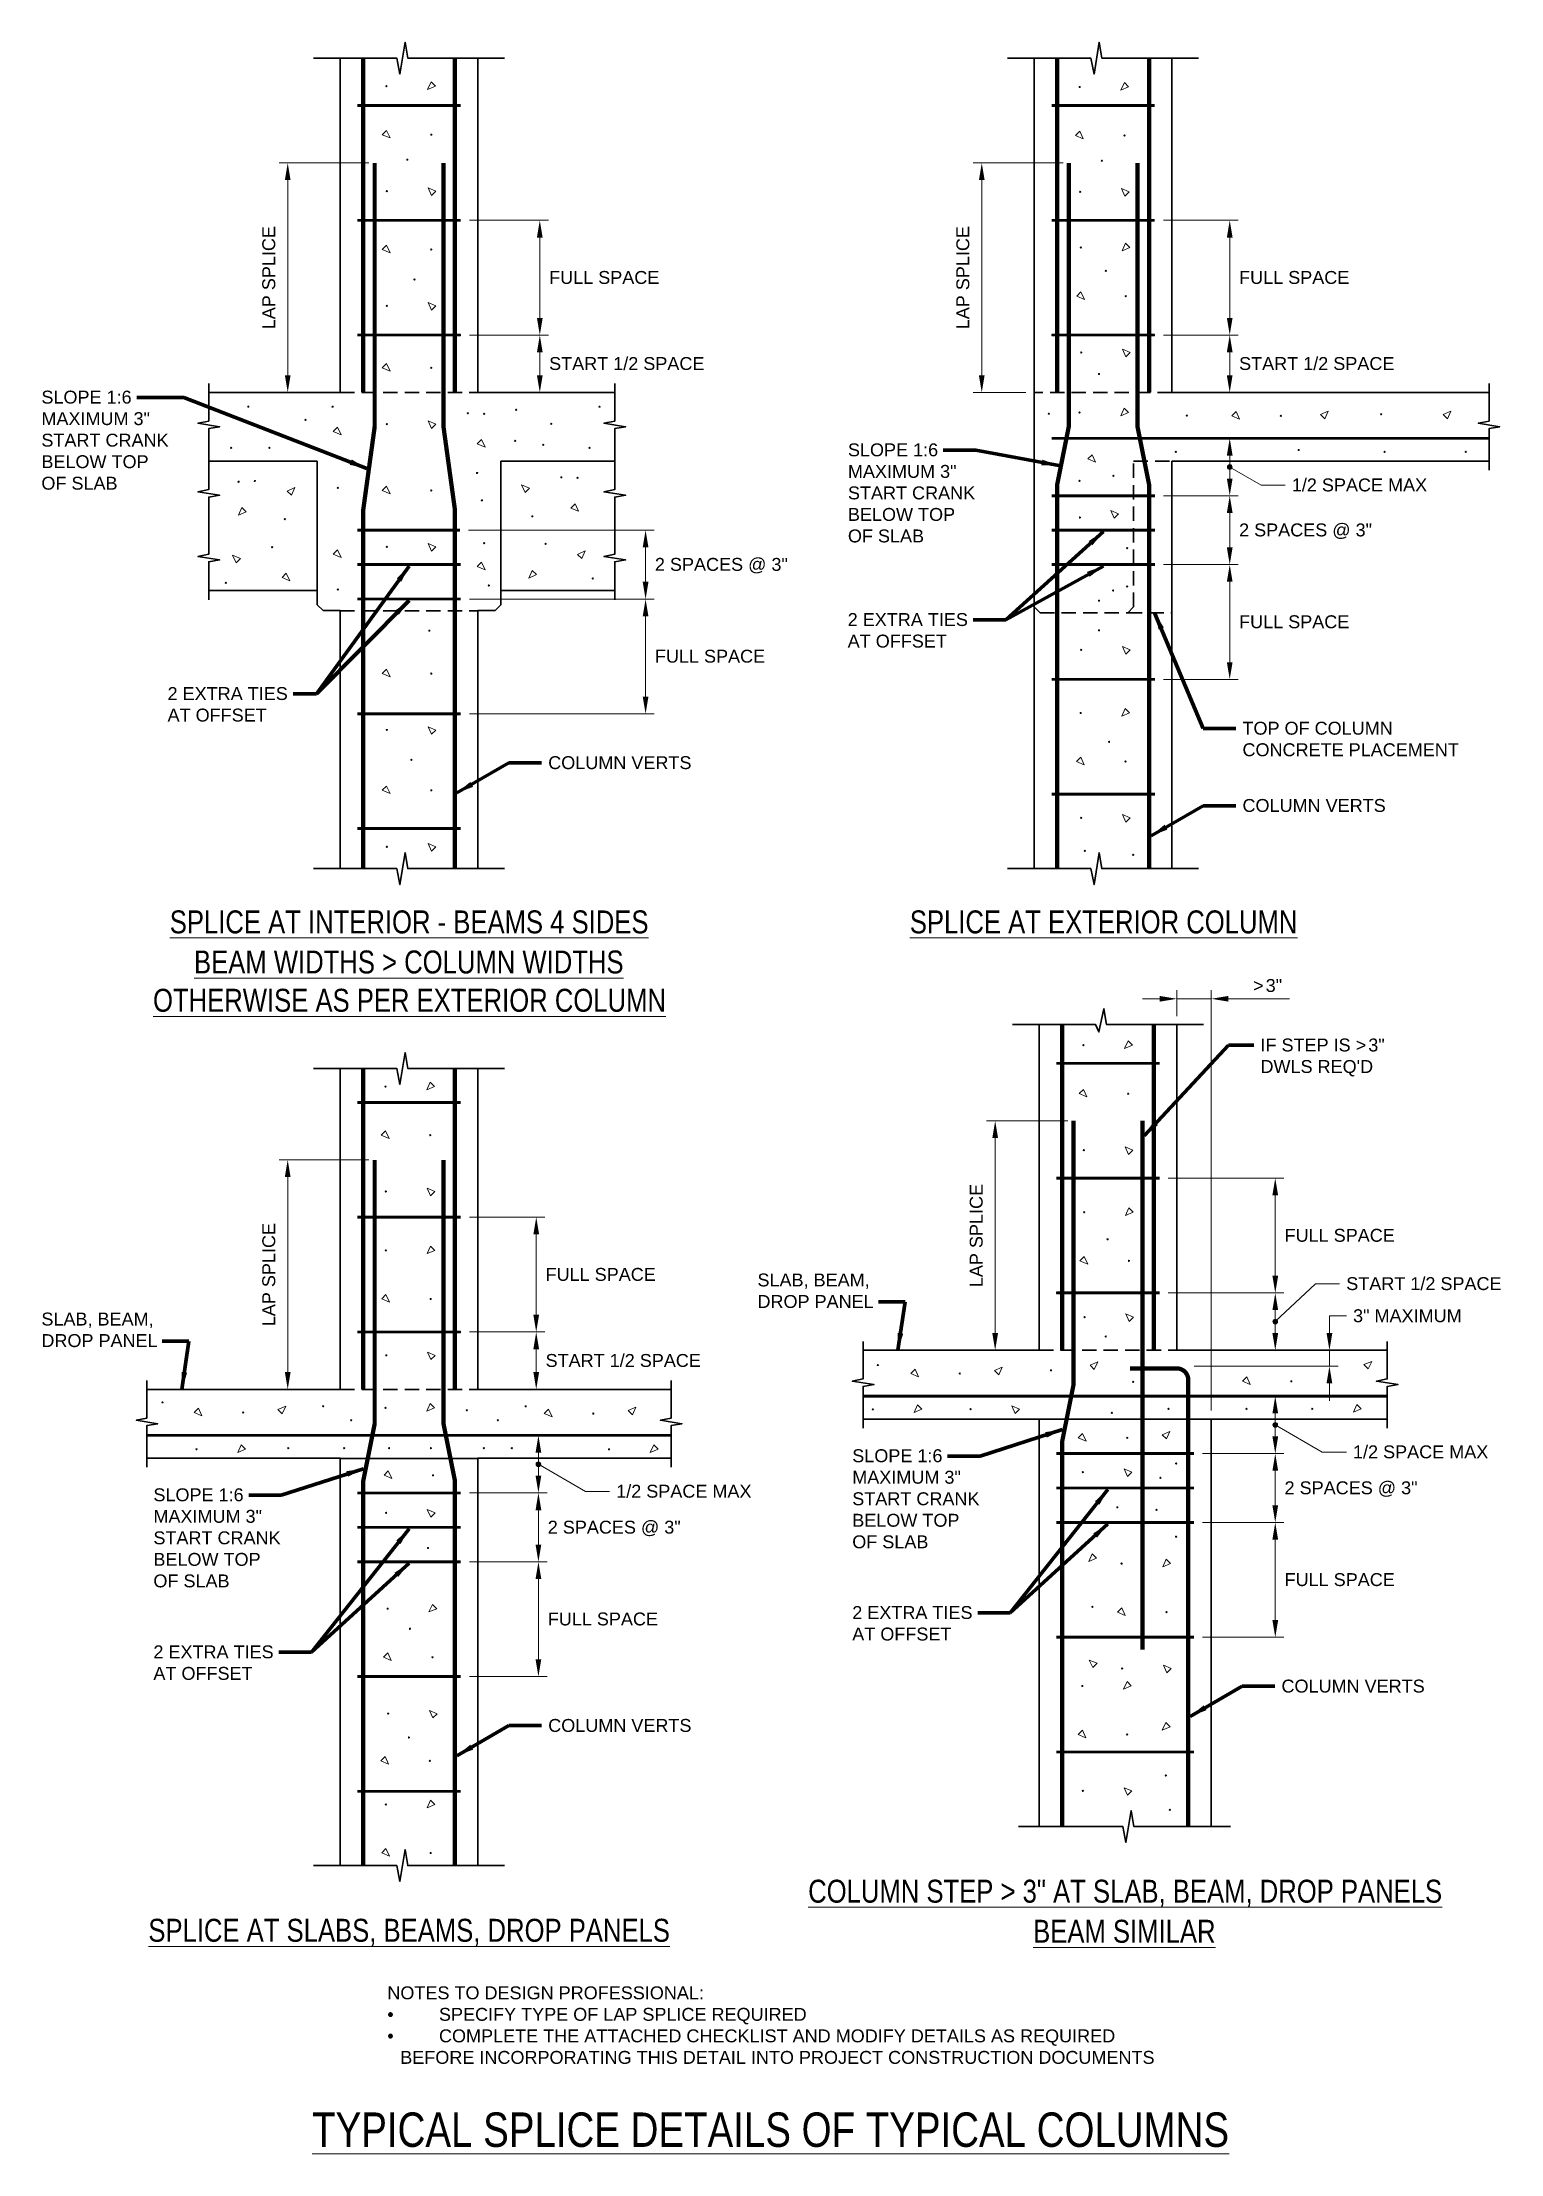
# Model space of a CAD drawing. Header units: inches. Extents: x -207 to -80, y 1596 to 1780.
import ezdxf

# ---------------------------------------------------------------- set-up
doc = ezdxf.new("R2010")
doc.units = ezdxf.units.IN
doc.header["$LTSCALE"] = 5
doc.header["$MEASUREMENT"] = 0
doc.linetypes.add('HIDDEN', pattern=[0.375, 0.25, -0.125])
for name, color, linetype, lineweight in [('S-ANNO-DIMS', 1, 'Continuous', 20), ('S-ANNO-TEXT', 7, 'Continuous', 20), ('S-DELT-PATT', 7, 'Continuous', 15), ('S-DETL', 3, 'Continuous', 30)]:
    doc.layers.add(name, color=color, linetype=linetype, lineweight=lineweight)
doc.styles.add('Romans', font='arial.ttf')
doc.dimstyles.get("Standard").update_dxf_attribs({"dimtxt": 0.18, "dimasz": 0.18, "dimexe": 0.18, "dimexo": 0.0625, "dimgap": 0.09, "dimtad": 0, "dimtih": 1, "dimtoh": 1, "dimdec": 4, "dimzin": 0, "dimdsep": 46, "dimtxsty": 'Standard', "dimcen": 0.09, "dimadec": 0, "dimazin": 0, "dimtfac": 1, "dimtdec": 4, "dimtofl": 0, "dimtmove": 0, "dimatfit": 3, "dimfxl": 1, "dimtolj": 1, "dimtzin": 0, "dimarcsym": 0})

msp = doc.modelspace()

# ---------------------------------------------------------------- texts
at = {"layer": 'S-ANNO-DIMS', "char_height": 1.125, "attachment_point": 5, "rotation": 90, "style": 'Romans'}
for insert in [(-187.564862, 1759.13188), (-127.074304, 1759.13188), (-125.906079, 1675.672088), (-187.564862, 1672.267018)]:
    msp.add_mtext('\\A1;\\pxqc;LAP SPLICE', dxfattribs=dict(at, insert=insert))
at = {"layer": 'S-ANNO-DIMS', "char_height": 1.125, "attachment_point": 1, "style": 'Romans'}
for s, insert in [('\\A1;FULL SPACE', (-163.137439, 1759.713565)), ('\\A1;FULL SPACE', (-103.003281, 1759.713565)), ('\\A1;START 1/2 SPACE', (-163.137439, 1752.213565)), ('\\A1;START 1/2 SPACE', (-103.003281, 1752.213565)), ('\\A1;1/2 SPACE MAX ', (-98.406566, 1741.634466)), ('\\A1;2 SPACES @ 3"', (-103.003281, 1737.713565)), ('\\A1;2 SPACES @ 3"', (-153.917278, 1734.713565)), ('\\A1;FULL SPACE', (-103.003281, 1729.713565)), ('\\A1;FULL SPACE', (-153.917278, 1726.713565)), ('\\A1;FULL SPACE', (-99.038143, 1676.253773)), ('\\A1;FULL SPACE', (-163.445194, 1672.848703)), ('\\A1;START 1/2 SPACE', (-93.663678, 1672.043843)), ('\\A1;3" MAXIMUM', (-93.068306, 1669.246866)), ('\\A1;START 1/2 SPACE', (-163.445194, 1665.348703)), ('\\A1;1/2 SPACE MAX ', (-93.073888, 1657.385124)), ('\\A1;1/2 SPACE MAX ', (-157.290426, 1653.95646)), ('\\A1;2 SPACES @ 3"', (-99.038143, 1654.253773)), ('\\A1;2 SPACES @ 3"', (-163.254682, 1650.825109)), ('\\A1;FULL SPACE', (-99.038143, 1646.253773)), ('\\A1;FULL SPACE', (-163.254682, 1642.825109))]:
    msp.add_mtext(s, dxfattribs=dict(at, insert=insert))
at = {"layer": 'S-ANNO-TEXT', "style": 'Romans', "width": 0.8}
for s, p in [('%%USPLICE AT INTERIOR - BEAMS 4 SIDES', (-196.200409, 1701.998871)), ('%%USPLICE AT EXTERIOR COLUMN', (-131.701121, 1701.998871)), ('%%UBEAM WIDTHS > COLUMN WIDTHS', (-194.085812, 1698.507456)), ('%%UOTHERWISE AS PER EXTERIOR COLUMN', (-197.659072, 1695.169511)), ('%%UCOLUMN STEP > 3" AT SLAB, BEAM, DROP PANELS', (-140.561067, 1617.542269)), ('%%USPLICE AT SLABS, BEAMS, DROP PANELS', (-198.066167, 1614.1372)), ('%%UBEAM SIMILAR', (-120.950153, 1614.050854))]:
    msp.add_text(s, height=2, dxfattribs=at).set_placement(p)
at = {"layer": 'S-ANNO-TEXT', "style": 'Romans'}
for s, insert, char_height, width, attachment_point in [('\\pxql;SLOPE 1:6\\PMAXIMUM 3"\\PSTART CRANK\\PBELOW TOP \\POF SLAB', (-170.759397, 1749.28741), 1.125, 36.62827851, 3), ('\\pxql;SLOPE 1:6\\PMAXIMUM 3"\\PSTART CRANK\\PBELOW TOP \\POF SLAB', (-111.96766, 1744.691613), 1.125, 25.12792828, 3), ('\\pxql;TOP OF COLUMN \\PCONCRETE PLACEMENT', (-53.058899, 1720.437491), 1.125, 49.64852991, 3), ('\\pxql;COLUMN VERTS', (-113.568962, 1717.437491), 1.125, 49.64852991, 3), ('\\pxql;COLUMN VERTS', (-53.058899, 1713.7074), 1.125, 49.64852991, 3), ('\\pxql;SLOPE 1:6\\PMAXIMUM 3"\\PSTART CRANK\\PBELOW TOP \\POF SLAB', (-108.735286, 1657.049601), 1.125, 27.98108792, 3), ('\\pxql;SLOPE 1:6\\PMAXIMUM 3"\\PSTART CRANK\\PBELOW TOP \\POF SLAB', (-169.644069, 1653.644531), 1.125, 27.98108792, 3), ('\\pxql;COLUMN VERTS', (-49.660179, 1636.977698), 1.125, 49.64852991, 3), ('\\pxql;COLUMN VERTS', (-113.568962, 1633.549035), 1.125, 49.64852991, 3), ('\\pxa0.44444;NOTES TO DESIGN PROFESSIONAL: \\P\\pi-1,l1;•^ISPECIFY TYPE OF LAP SPLICE REQUIRED\\P•^ICOMPLETE THE ATTACHED CHECKLIST AND MODIFY DETAILS AS REQUIRED BEFORE INCORPORATING THIS DETAIL INTO PROJECT CONSTRUCTION DOCUMENTS', (-177.237136, 1610.250484), 1.124999992, 67.34867791, 1), ('{\\W0.8;\\LTYPICAL SPLICE DETAILS OF TYPICAL COLUMNS}', (-143.834382, 1599.264675), 3, 137.346794, 2)]:
    msp.add_mtext(s, dxfattribs=dict(at, insert=insert, char_height=char_height, width=width, attachment_point=attachment_point))
at = {"layer": 'S-ANNO-TEXT', "char_height": 1.125, "attachment_point": 1, "style": 'Romans'}
for s, insert in [('\\pxql;2 EXTRA TIES\\PAT OFFSET', (-137.115094, 1729.90546)), ('\\pxql;2 EXTRA TIES\\PAT OFFSET', (-196.39164, 1723.458754)), ('\\pxql;IF STEP IS {\\T1.2;>}3" \\PDWLS REQ\'D', (-101.139315, 1692.836381)), ('\\pxql;SLAB, BEAM,\\PDROP PANEL', (-144.978892, 1672.36193)), ('\\pxql;SLAB, BEAM,\\PDROP PANEL', (-207.387675, 1668.956861)), ('\\pxql;2 EXTRA TIES\\PAT OFFSET', (-136.716374, 1643.387346)), ('\\pxql;2 EXTRA TIES\\PAT OFFSET', (-197.625157, 1639.958683))]:
    msp.add_mtext(s, dxfattribs=dict(at, insert=insert))

# ---------------------------------------------------------------- blocks, each defined once
blk = doc.blocks.new('*D0')
at = {"layer": 'Defpoints', "color": 0, "transparency": 16777216}
for p in [(-108.43, 1696.3), (-108.43, 1694.05), (-105.43, 1659.67)]:
    blk.add_point(p, dxfattribs=at)
at = {"layer": 'S-ANNO-DIMS', "transparency": 16777216}
for p, q in [((-108.43, 1694.8), (-108.43, 1697.05)), ((-105.43, 1660.42), (-105.43, 1697.05)), ((-109.93, 1696.3), (-111.43, 1696.3)), ((-108.43, 1696.3), (-105.43, 1696.3)), ((-103.93, 1696.3), (-98.6, 1696.3))]:
    blk.add_line(p, q, dxfattribs=at)
for points in [[(-109.93, 1696.55), (-109.93, 1696.05), (-108.43, 1696.3)], [(-103.93, 1696.55), (-103.93, 1696.05), (-105.43, 1696.3)]]:
    blk.add_solid(points, dxfattribs=at)
at = {"layer": 'S-ANNO-DIMS', "transparency": 16777216, "insert": (-100.52, 1697.45), "char_height": 1.125, "attachment_point": 5, "style": 'Romans'}
blk.add_mtext('\\A1;{\\T1.2;>}3"', dxfattribs=at)
blk = doc.blocks.new('*D1')
at = {"layer": 'Defpoints', "color": 0, "transparency": 16777216}
for p in [(-106.93, 1650.67), (-99.85, 1650.67), (-106.93, 1640.67)]:
    blk.add_point(p, dxfattribs=at)
at = {"layer": 'S-ANNO-DIMS', "transparency": 16777216}
for p, q in [((-106.18, 1650.67), (-99.1, 1650.67)), ((-99.85, 1642.17), (-99.85, 1649.17)), ((-106.18, 1640.67), (-99.1, 1640.67))]:
    blk.add_line(p, q, dxfattribs=at)
for points in [[(-100.1, 1649.17), (-99.6, 1649.17), (-99.85, 1650.67)], [(-100.1, 1642.17), (-99.6, 1642.17), (-99.85, 1640.67)]]:
    blk.add_solid(points, dxfattribs=at)
blk = doc.blocks.new('*D2')
at = {"layer": 'Defpoints', "color": 0, "transparency": 16777216}
for p in [(-103.88, 1661.67), (-99.85, 1661.67), (-106.93, 1656.67)]:
    blk.add_point(p, dxfattribs=at)
at = {"layer": 'S-ANNO-DIMS', "transparency": 16777216}
blk.add_line((-99.85, 1658.17), (-99.85, 1660.17), dxfattribs=at)
for points in [[(-100.1, 1660.17), (-99.6, 1660.17), (-99.85, 1661.67)], [(-100.1, 1658.17), (-99.6, 1658.17), (-99.85, 1656.67)]]:
    blk.add_solid(points, dxfattribs=at)
blk = doc.blocks.new('*D3')
at = {"layer": 'Defpoints', "color": 0, "transparency": 16777216}
for p in [(-106.93, 1656.67), (-106.93, 1650.67), (-99.85, 1650.67)]:
    blk.add_point(p, dxfattribs=at)
at = {"layer": 'S-ANNO-DIMS', "transparency": 16777216}
for p, q in [((-106.18, 1656.67), (-99.1, 1656.67)), ((-99.85, 1655.17), (-99.85, 1652.17)), ((-106.18, 1650.67), (-99.1, 1650.67))]:
    blk.add_line(p, q, dxfattribs=at)
for points in [[(-100.1, 1655.17), (-99.6, 1655.17), (-99.85, 1656.67)], [(-100.1, 1652.17), (-99.6, 1652.17), (-99.85, 1650.67)]]:
    blk.add_solid(points, dxfattribs=at)
blk = doc.blocks.new('*D4')
at = {"layer": 'Defpoints', "color": 0, "transparency": 16777216}
for p in [(-109.93, 1680.67), (-99.85, 1680.67), (-109.93, 1670.67)]:
    blk.add_point(p, dxfattribs=at)
at = {"layer": 'S-ANNO-DIMS', "transparency": 16777216}
for p, q in [((-109.18, 1680.67), (-99.1, 1680.67)), ((-99.85, 1672.17), (-99.85, 1679.17)), ((-109.18, 1670.67), (-99.1, 1670.67))]:
    blk.add_line(p, q, dxfattribs=at)
for points in [[(-100.1, 1679.17), (-99.6, 1679.17), (-99.85, 1680.67)], [(-100.1, 1672.17), (-99.6, 1672.17), (-99.85, 1670.67)]]:
    blk.add_solid(points, dxfattribs=at)
blk = doc.blocks.new('*D5')
at = {"layer": 'Defpoints', "color": 0, "transparency": 16777216}
for p in [(-109.93, 1670.67), (-99.85, 1670.67), (-107.31, 1665.67)]:
    blk.add_point(p, dxfattribs=at)
at = {"layer": 'S-ANNO-DIMS', "transparency": 16777216}
blk.add_line((-99.85, 1667.17), (-99.85, 1669.17), dxfattribs=at)
for points in [[(-100.1, 1669.17), (-99.6, 1669.17), (-99.85, 1670.67)], [(-100.1, 1667.17), (-99.6, 1667.17), (-99.85, 1665.67)]]:
    blk.add_solid(points, dxfattribs=at)
blk = doc.blocks.new('*D6')
at = {"layer": 'Defpoints', "color": 0, "transparency": 16777216}
for p in [(-108.43, 1665.67), (-107.68, 1664.28), (-95.13, 1664.28)]:
    blk.add_point(p, dxfattribs=at)
at = {"layer": 'S-ANNO-DIMS', "transparency": 16777216}
for p, q in [((-95.13, 1667.17), (-95.13, 1668.67)), ((-95.13, 1665.67), (-95.13, 1664.28)), ((-106.93, 1664.28), (-94.38, 1664.28)), ((-95.13, 1662.78), (-95.13, 1661.28))]:
    blk.add_line(p, q, dxfattribs=at)
for points in [[(-95.38, 1667.17), (-94.88, 1667.17), (-95.13, 1665.67)], [(-95.38, 1662.78), (-94.88, 1662.78), (-95.13, 1664.28)]]:
    blk.add_solid(points, dxfattribs=at)
blk = doc.blocks.new('*D7')
at = {"layer": 'Defpoints', "color": 0, "transparency": 16777216}
for p in [(-110.35, 1734.13), (-103.82, 1734.13), (-110.35, 1724.13)]:
    blk.add_point(p, dxfattribs=at)
at = {"layer": 'S-ANNO-DIMS', "transparency": 16777216}
for p, q in [((-109.6, 1734.13), (-103.07, 1734.13)), ((-103.82, 1725.63), (-103.82, 1732.63)), ((-109.6, 1724.13), (-103.07, 1724.13))]:
    blk.add_line(p, q, dxfattribs=at)
for points in [[(-104.07, 1732.63), (-103.57, 1732.63), (-103.82, 1734.13)], [(-104.07, 1725.63), (-103.57, 1725.63), (-103.82, 1724.13)]]:
    blk.add_solid(points, dxfattribs=at)
blk = doc.blocks.new('*D8')
at = {"layer": 'Defpoints', "color": 0, "transparency": 16777216}
for p in [(-107.66, 1745.13), (-103.82, 1745.13), (-110.35, 1740.13)]:
    blk.add_point(p, dxfattribs=at)
at = {"layer": 'S-ANNO-DIMS', "transparency": 16777216}
blk.add_line((-103.82, 1741.63), (-103.82, 1743.63), dxfattribs=at)
for points in [[(-104.07, 1743.63), (-103.57, 1743.63), (-103.82, 1745.13)], [(-104.07, 1741.63), (-103.57, 1741.63), (-103.82, 1740.13)]]:
    blk.add_solid(points, dxfattribs=at)
blk = doc.blocks.new('*D9')
at = {"layer": 'Defpoints', "color": 0, "transparency": 16777216}
for p in [(-110.35, 1740.13), (-110.35, 1734.13), (-103.82, 1734.13)]:
    blk.add_point(p, dxfattribs=at)
at = {"layer": 'S-ANNO-DIMS', "transparency": 16777216}
for p, q in [((-109.6, 1740.13), (-103.07, 1740.13)), ((-103.82, 1738.63), (-103.82, 1735.63)), ((-109.6, 1734.13), (-103.07, 1734.13))]:
    blk.add_line(p, q, dxfattribs=at)
for points in [[(-104.07, 1738.63), (-103.57, 1738.63), (-103.82, 1740.13)], [(-104.07, 1735.63), (-103.57, 1735.63), (-103.82, 1734.13)]]:
    blk.add_solid(points, dxfattribs=at)
blk = doc.blocks.new('*D10')
at = {"layer": 'Defpoints', "color": 0, "transparency": 16777216}
for p in [(-110.35, 1764.13), (-103.82, 1764.13), (-110.35, 1754.13)]:
    blk.add_point(p, dxfattribs=at)
at = {"layer": 'S-ANNO-DIMS', "transparency": 16777216}
for p, q in [((-109.6, 1764.13), (-103.07, 1764.13)), ((-103.82, 1755.63), (-103.82, 1762.63)), ((-109.6, 1754.13), (-103.07, 1754.13))]:
    blk.add_line(p, q, dxfattribs=at)
for points in [[(-104.07, 1762.63), (-103.57, 1762.63), (-103.82, 1764.13)], [(-104.07, 1755.63), (-103.57, 1755.63), (-103.82, 1754.13)]]:
    blk.add_solid(points, dxfattribs=at)
blk = doc.blocks.new('*D11')
at = {"layer": 'Defpoints', "color": 0, "transparency": 16777216}
for p in [(-113.35, 1754.13), (-103.82, 1754.13), (-110.73, 1749.13)]:
    blk.add_point(p, dxfattribs=at)
at = {"layer": 'S-ANNO-DIMS', "transparency": 16777216}
blk.add_line((-103.82, 1750.63), (-103.82, 1752.63), dxfattribs=at)
for points in [[(-104.07, 1752.63), (-103.57, 1752.63), (-103.82, 1754.13)], [(-104.07, 1750.63), (-103.57, 1750.63), (-103.82, 1749.13)]]:
    blk.add_solid(points, dxfattribs=at)
blk = doc.blocks.new('*D12')
at = {"layer": 'Defpoints', "color": 0, "transparency": 16777216}
for p in [(-125.43, 1769.13), (-117.6, 1769.13), (-120.85, 1749.13)]:
    blk.add_point(p, dxfattribs=at)
at = {"layer": 'S-ANNO-DIMS', "transparency": 16777216}
for p, q in [((-118.35, 1769.13), (-126.18, 1769.13)), ((-125.43, 1750.63), (-125.43, 1767.63)), ((-121.6, 1749.13), (-126.18, 1749.13))]:
    blk.add_line(p, q, dxfattribs=at)
for points in [[(-125.68, 1767.63), (-125.18, 1767.63), (-125.43, 1769.13)], [(-125.68, 1750.63), (-125.18, 1750.63), (-125.43, 1749.13)]]:
    blk.add_solid(points, dxfattribs=at)
blk = doc.blocks.new('*D13')
at = {"layer": 'Defpoints', "color": 0, "transparency": 16777216}
for p in [(-124.26, 1685.67), (-117.18, 1685.67), (-120.43, 1665.67)]:
    blk.add_point(p, dxfattribs=at)
at = {"layer": 'S-ANNO-DIMS', "transparency": 16777216}
for p, q in [((-117.93, 1685.67), (-125.01, 1685.67)), ((-124.26, 1667.17), (-124.26, 1684.17)), ((-121.18, 1665.67), (-125.01, 1665.67))]:
    blk.add_line(p, q, dxfattribs=at)
for points in [[(-124.51, 1684.17), (-124.01, 1684.17), (-124.26, 1685.67)], [(-124.51, 1667.17), (-124.01, 1667.17), (-124.26, 1665.67)]]:
    blk.add_solid(points, dxfattribs=at)
blk = doc.blocks.new('*D14')
at = {"layer": 'Defpoints', "color": 0, "transparency": 16777216}
for p in [(-185.92, 1682.27), (-178.09, 1682.27), (-181.34, 1662.27)]:
    blk.add_point(p, dxfattribs=at)
at = {"layer": 'S-ANNO-DIMS', "transparency": 16777216}
for p, q in [((-178.84, 1682.27), (-186.67, 1682.27)), ((-185.92, 1663.77), (-185.92, 1680.77)), ((-182.09, 1662.27), (-186.67, 1662.27))]:
    blk.add_line(p, q, dxfattribs=at)
for points in [[(-186.17, 1680.77), (-185.67, 1680.77), (-185.92, 1682.27)], [(-186.17, 1663.77), (-185.67, 1663.77), (-185.92, 1662.27)]]:
    blk.add_solid(points, dxfattribs=at)
blk = doc.blocks.new('*D15')
at = {"layer": 'Defpoints', "color": 0, "transparency": 16777216}
for p in [(-185.92, 1769.13), (-178.09, 1769.13), (-181.34, 1749.13)]:
    blk.add_point(p, dxfattribs=at)
at = {"layer": 'S-ANNO-DIMS', "transparency": 16777216}
for p, q in [((-178.84, 1769.13), (-186.67, 1769.13)), ((-185.92, 1750.63), (-185.92, 1767.63)), ((-182.09, 1749.13), (-186.67, 1749.13))]:
    blk.add_line(p, q, dxfattribs=at)
for points in [[(-186.17, 1767.63), (-185.67, 1767.63), (-185.92, 1769.13)], [(-186.17, 1750.63), (-185.67, 1750.63), (-185.92, 1749.13)]]:
    blk.add_solid(points, dxfattribs=at)
blk = doc.blocks.new('*D16')
at = {"layer": 'Defpoints', "color": 0, "transparency": 16777216}
for p in [(-170.84, 1764.13), (-163.95, 1764.13), (-170.84, 1754.13)]:
    blk.add_point(p, dxfattribs=at)
at = {"layer": 'S-ANNO-DIMS', "transparency": 16777216}
for p, q in [((-170.09, 1764.13), (-163.2, 1764.13)), ((-163.95, 1755.63), (-163.95, 1762.63)), ((-170.09, 1754.13), (-163.2, 1754.13))]:
    blk.add_line(p, q, dxfattribs=at)
for points in [[(-164.2, 1762.63), (-163.7, 1762.63), (-163.95, 1764.13)], [(-164.2, 1755.63), (-163.7, 1755.63), (-163.95, 1754.13)]]:
    blk.add_solid(points, dxfattribs=at)
blk = doc.blocks.new('*D17')
at = {"layer": 'Defpoints', "color": 0, "transparency": 16777216}
for p in [(-173.84, 1754.13), (-163.95, 1754.13), (-171.22, 1749.13)]:
    blk.add_point(p, dxfattribs=at)
at = {"layer": 'S-ANNO-DIMS', "transparency": 16777216}
blk.add_line((-163.95, 1750.63), (-163.95, 1752.63), dxfattribs=at)
for points in [[(-164.2, 1752.63), (-163.7, 1752.63), (-163.95, 1754.13)], [(-164.2, 1750.63), (-163.7, 1750.63), (-163.95, 1749.13)]]:
    blk.add_solid(points, dxfattribs=at)
blk = doc.blocks.new('*D18')
at = {"layer": 'Defpoints', "color": 0, "transparency": 16777216}
for p in [(-170.84, 1677.27), (-164.26, 1677.27), (-170.84, 1667.27)]:
    blk.add_point(p, dxfattribs=at)
at = {"layer": 'S-ANNO-DIMS', "transparency": 16777216}
for p, q in [((-170.09, 1677.27), (-163.51, 1677.27)), ((-164.26, 1668.77), (-164.26, 1675.77)), ((-170.09, 1667.27), (-163.51, 1667.27))]:
    blk.add_line(p, q, dxfattribs=at)
for points in [[(-164.51, 1675.77), (-164.01, 1675.77), (-164.26, 1677.27)], [(-164.51, 1668.77), (-164.01, 1668.77), (-164.26, 1667.27)]]:
    blk.add_solid(points, dxfattribs=at)
blk = doc.blocks.new('*D19')
at = {"layer": 'Defpoints', "color": 0, "transparency": 16777216}
for p in [(-173.84, 1667.27), (-164.26, 1667.27), (-171.22, 1662.27)]:
    blk.add_point(p, dxfattribs=at)
at = {"layer": 'S-ANNO-DIMS', "transparency": 16777216}
blk.add_line((-164.26, 1663.77), (-164.26, 1665.77), dxfattribs=at)
for points in [[(-164.51, 1665.77), (-164.01, 1665.77), (-164.26, 1667.27)], [(-164.51, 1663.77), (-164.01, 1663.77), (-164.26, 1662.27)]]:
    blk.add_solid(points, dxfattribs=at)
blk = doc.blocks.new('*D20')
at = {"layer": 'Defpoints', "color": 0, "transparency": 16777216}
for p in [(-170.84, 1647.24), (-164.07, 1647.24), (-170.84, 1637.24)]:
    blk.add_point(p, dxfattribs=at)
at = {"layer": 'S-ANNO-DIMS', "transparency": 16777216}
for p, q in [((-170.09, 1647.24), (-163.32, 1647.24)), ((-164.07, 1638.74), (-164.07, 1645.74)), ((-170.09, 1637.24), (-163.32, 1637.24))]:
    blk.add_line(p, q, dxfattribs=at)
for points in [[(-164.32, 1645.74), (-163.82, 1645.74), (-164.07, 1647.24)], [(-164.32, 1638.74), (-163.82, 1638.74), (-164.07, 1637.24)]]:
    blk.add_solid(points, dxfattribs=at)
blk = doc.blocks.new('*D21')
at = {"layer": 'Defpoints', "color": 0, "transparency": 16777216}
for p in [(-167.79, 1658.24), (-164.07, 1658.24), (-170.84, 1653.24)]:
    blk.add_point(p, dxfattribs=at)
at = {"layer": 'S-ANNO-DIMS', "transparency": 16777216}
blk.add_line((-164.07, 1654.74), (-164.07, 1656.74), dxfattribs=at)
for points in [[(-164.32, 1656.74), (-163.82, 1656.74), (-164.07, 1658.24)], [(-164.32, 1654.74), (-163.82, 1654.74), (-164.07, 1653.24)]]:
    blk.add_solid(points, dxfattribs=at)
blk = doc.blocks.new('*D22')
at = {"layer": 'Defpoints', "color": 0, "transparency": 16777216}
for p in [(-170.84, 1653.24), (-170.84, 1647.24), (-164.07, 1647.24)]:
    blk.add_point(p, dxfattribs=at)
at = {"layer": 'S-ANNO-DIMS', "transparency": 16777216}
for p, q in [((-170.09, 1653.24), (-163.32, 1653.24)), ((-164.07, 1651.74), (-164.07, 1648.74)), ((-170.09, 1647.24), (-163.32, 1647.24))]:
    blk.add_line(p, q, dxfattribs=at)
for points in [[(-164.32, 1651.74), (-163.82, 1651.74), (-164.07, 1653.24)], [(-164.32, 1648.74), (-163.82, 1648.74), (-164.07, 1647.24)]]:
    blk.add_solid(points, dxfattribs=at)
blk = doc.blocks.new('*D23')
at = {"layer": 'Defpoints', "color": 0, "transparency": 16777216}
for p in [(-161.62, 1731.13), (-154.73, 1731.13), (-170.84, 1721.13)]:
    blk.add_point(p, dxfattribs=at)
at = {"layer": 'S-ANNO-DIMS', "transparency": 16777216}
for p, q in [((-160.87, 1731.13), (-153.98, 1731.13)), ((-154.73, 1722.63), (-154.73, 1729.63)), ((-170.09, 1721.13), (-153.98, 1721.13))]:
    blk.add_line(p, q, dxfattribs=at)
for points in [[(-154.98, 1729.63), (-154.48, 1729.63), (-154.73, 1731.13)], [(-154.98, 1722.63), (-154.48, 1722.63), (-154.73, 1721.13)]]:
    blk.add_solid(points, dxfattribs=at)
blk = doc.blocks.new('*D24')
at = {"layer": 'Defpoints', "color": 0, "transparency": 16777216}
for p in [(-170.91, 1737.13), (-170.84, 1731.13), (-154.73, 1731.13)]:
    blk.add_point(p, dxfattribs=at)
at = {"layer": 'S-ANNO-DIMS', "transparency": 16777216}
for p, q in [((-170.16, 1737.13), (-153.98, 1737.13)), ((-154.73, 1735.63), (-154.73, 1732.63)), ((-170.09, 1731.13), (-153.98, 1731.13))]:
    blk.add_line(p, q, dxfattribs=at)
for points in [[(-154.98, 1735.63), (-154.48, 1735.63), (-154.73, 1737.13)], [(-154.98, 1732.63), (-154.48, 1732.63), (-154.73, 1731.13)]]:
    blk.add_solid(points, dxfattribs=at)

# ---------------------------------------------------------------- dimensions: what is measured, and where the dimension line sits
at = {"layer": 'S-ANNO-DIMS'}
for base, p1, p2, angle, override, picture, middle in [((-185.920293, 1769.13188), (-181.342019, 1749.13188), (-178.092019, 1769.13188), 90, {"dimscale": 12, "dimtxt": 0.09375, "dimasz": 0.125, "dimexe": 0.0625, "dimgap": 0.0625, "dimtih": 0, "dimtoh": 0, "dimdec": 5, "dimrnd": 0.03125, "dimzin": 7, "dimlunit": 4, "dimtxsty": 'Romans', "dimcen": 0.125, "dimclrd": 256, "dimclre": 256, "dimclrt": 256, "dimadec": 4, "dimtdec": 5, "dimtofl": 1, "dimtvp": 1, "dimfrac": 2, "dimtzin": 3, "dimlwd": 65535, "dimlwe": 65535}, '*D15', (-185.920293, 1759.13188)), ((-125.429736, 1769.13188), (-120.851462, 1749.13188), (-117.601462, 1769.13188), 90, {"dimscale": 12, "dimtxt": 0.09375, "dimasz": 0.125, "dimexe": 0.0625, "dimgap": 0.0625, "dimtih": 0, "dimtoh": 0, "dimdec": 5, "dimrnd": 0.03125, "dimzin": 7, "dimlunit": 4, "dimtxsty": 'Romans', "dimcen": 0.125, "dimclrd": 256, "dimclre": 256, "dimclrt": 256, "dimadec": 4, "dimtdec": 5, "dimtofl": 1, "dimtvp": 1, "dimfrac": 2, "dimtzin": 3, "dimlwd": 65535, "dimlwe": 65535}, '*D12', (-125.429736, 1759.13188)), ((-163.949939, 1764.13188), (-170.842019, 1754.13188), (-170.842019, 1764.13188), 90, {"dimscale": 12, "dimtxt": 0.09375, "dimasz": 0.125, "dimexe": 0.0625, "dimgap": 0.0625, "dimtih": 0, "dimtoh": 0, "dimdec": 5, "dimrnd": 0.03125, "dimzin": 7, "dimlunit": 4, "dimtxsty": 'Romans', "dimcen": 0.125, "dimclrd": 256, "dimclre": 256, "dimclrt": 256, "dimadec": 4, "dimtdec": 5, "dimtofl": 1, "dimtvp": 1, "dimfrac": 2, "dimtzin": 3, "dimlwd": 65535, "dimlwe": 65535}, '*D16', (-163.949939, 1759.13188)), ((-103.815781, 1764.13188), (-110.351462, 1754.13188), (-110.351462, 1764.13188), 90, {"dimscale": 12, "dimtxt": 0.09375, "dimasz": 0.125, "dimexe": 0.0625, "dimgap": 0.0625, "dimtih": 0, "dimtoh": 0, "dimdec": 5, "dimrnd": 0.03125, "dimzin": 7, "dimlunit": 4, "dimtxsty": 'Romans', "dimcen": 0.125, "dimclrd": 256, "dimclre": 256, "dimclrt": 256, "dimadec": 4, "dimtdec": 5, "dimtofl": 1, "dimtvp": 1, "dimfrac": 2, "dimtzin": 3, "dimlwd": 65535, "dimlwe": 65535}, '*D10', (-103.815781, 1759.13188)), ((-163.949939, 1754.13188), (-171.217019, 1749.13188), (-173.842019, 1754.13188), 90, {"dimscale": 12, "dimtxt": 0.09375, "dimasz": 0.125, "dimexe": 0.0625, "dimgap": 0.0625, "dimtih": 0, "dimtoh": 0, "dimdec": 5, "dimrnd": 0.03125, "dimzin": 7, "dimlunit": 4, "dimtxsty": 'Romans', "dimcen": 0.125, "dimse1": 1, "dimse2": 1, "dimclrd": 256, "dimclre": 256, "dimclrt": 256, "dimadec": 4, "dimtdec": 5, "dimtofl": 1, "dimtvp": 1, "dimfrac": 2, "dimtzin": 3, "dimlwd": 65535, "dimlwe": 65535}, '*D17', (-163.949939, 1751.63188)), ((-103.815781, 1754.13188), (-110.726462, 1749.13188), (-113.351462, 1754.13188), 90, {"dimscale": 12, "dimtxt": 0.09375, "dimasz": 0.125, "dimexe": 0.0625, "dimgap": 0.0625, "dimtih": 0, "dimtoh": 0, "dimdec": 5, "dimrnd": 0.03125, "dimzin": 7, "dimlunit": 4, "dimtxsty": 'Romans', "dimcen": 0.125, "dimse1": 1, "dimse2": 1, "dimclrd": 256, "dimclre": 256, "dimclrt": 256, "dimadec": 4, "dimtdec": 5, "dimtofl": 1, "dimtvp": 1, "dimfrac": 2, "dimtzin": 3, "dimlwd": 65535, "dimlwe": 65535}, '*D11', (-103.815781, 1751.63188)), ((-103.815781, 1745.13188), (-110.351462, 1740.13188), (-107.658735, 1745.13188), 90, {"dimscale": 12, "dimtxt": 0.09375, "dimasz": 0.125, "dimexe": 0.0625, "dimgap": 0.0625, "dimtih": 0, "dimtoh": 0, "dimdec": 5, "dimrnd": 0.03125, "dimzin": 7, "dimlunit": 4, "dimtxsty": 'Romans', "dimcen": 0.125, "dimse1": 1, "dimse2": 1, "dimclrd": 256, "dimclre": 256, "dimclrt": 256, "dimadec": 4, "dimtdec": 5, "dimtofl": 1, "dimtvp": 1, "dimfrac": 2, "dimtzin": 3, "dimlwd": 65535, "dimlwe": 65535}, '*D8', (-103.815781, 1742.63188)), ((-103.815781, 1734.13188), (-110.351462, 1740.13188), (-110.351462, 1734.13188), 270, {"dimscale": 12, "dimtxt": 0.09375, "dimasz": 0.125, "dimexe": 0.0625, "dimgap": 0.0625, "dimtih": 0, "dimtoh": 0, "dimdec": 5, "dimrnd": 0.03125, "dimzin": 7, "dimlunit": 4, "dimtxsty": 'Romans', "dimcen": 0.125, "dimclrd": 256, "dimclre": 256, "dimclrt": 256, "dimadec": 4, "dimtdec": 5, "dimtofl": 1, "dimtvp": 1, "dimfrac": 2, "dimtzin": 3, "dimlwd": 65535, "dimlwe": 65535}, '*D9', (-103.815781, 1737.63188)), ((-154.729778, 1731.13188), (-170.906402, 1737.13188), (-170.842019, 1731.13188), 270, {"dimscale": 12, "dimtxt": 0.09375, "dimasz": 0.125, "dimexe": 0.0625, "dimgap": 0.0625, "dimtih": 0, "dimtoh": 0, "dimdec": 5, "dimrnd": 0.03125, "dimzin": 7, "dimlunit": 4, "dimtxsty": 'Romans', "dimcen": 0.125, "dimclrd": 256, "dimclre": 256, "dimclrt": 256, "dimadec": 4, "dimtdec": 5, "dimtofl": 1, "dimtvp": 1, "dimfrac": 2, "dimtzin": 3, "dimlwd": 65535, "dimlwe": 65535}, '*D24', (-154.729778, 1734.63188)), ((-103.815781, 1734.13188), (-110.351462, 1724.13188), (-110.351462, 1734.13188), 90, {"dimscale": 12, "dimtxt": 0.09375, "dimasz": 0.125, "dimexe": 0.0625, "dimgap": 0.0625, "dimtih": 0, "dimtoh": 0, "dimdec": 5, "dimrnd": 0.03125, "dimzin": 7, "dimlunit": 4, "dimtxsty": 'Romans', "dimcen": 0.125, "dimclrd": 256, "dimclre": 256, "dimclrt": 256, "dimadec": 4, "dimtdec": 5, "dimtofl": 1, "dimtvp": 1, "dimfrac": 2, "dimtzin": 3, "dimlwd": 65535, "dimlwe": 65535}, '*D7', (-103.815781, 1729.13188)), ((-154.729778, 1731.13188), (-170.842019, 1721.13188), (-161.621858, 1731.13188), 90, {"dimscale": 12, "dimtxt": 0.09375, "dimasz": 0.125, "dimexe": 0.0625, "dimgap": 0.0625, "dimtih": 0, "dimtoh": 0, "dimdec": 5, "dimrnd": 0.03125, "dimzin": 7, "dimlunit": 4, "dimtxsty": 'Romans', "dimcen": 0.125, "dimclrd": 256, "dimclre": 256, "dimclrt": 256, "dimadec": 4, "dimtdec": 5, "dimtofl": 1, "dimtvp": 1, "dimfrac": 2, "dimtzin": 3, "dimlwd": 65535, "dimlwe": 65535}, '*D23', (-154.729778, 1726.13188)), ((-124.26151, 1685.672088), (-120.433236, 1665.672088), (-117.183236, 1685.672088), 90, {"dimscale": 12, "dimtxt": 0.09375, "dimasz": 0.125, "dimexe": 0.0625, "dimgap": 0.0625, "dimtih": 0, "dimtoh": 0, "dimdec": 5, "dimrnd": 0.03125, "dimzin": 7, "dimlunit": 4, "dimtxsty": 'Romans', "dimcen": 0.125, "dimclrd": 256, "dimclre": 256, "dimclrt": 256, "dimadec": 4, "dimtdec": 5, "dimtofl": 1, "dimtvp": 1, "dimfrac": 2, "dimtzin": 3, "dimlwd": 65535, "dimlwe": 65535}, '*D13', (-124.26151, 1675.672088)), ((-185.920293, 1682.267018), (-181.342019, 1662.267018), (-178.092019, 1682.267018), 90, {"dimscale": 12, "dimtxt": 0.09375, "dimasz": 0.125, "dimexe": 0.0625, "dimgap": 0.0625, "dimtih": 0, "dimtoh": 0, "dimdec": 5, "dimrnd": 0.03125, "dimzin": 7, "dimlunit": 4, "dimtxsty": 'Romans', "dimcen": 0.125, "dimclrd": 256, "dimclre": 256, "dimclrt": 256, "dimadec": 4, "dimtdec": 5, "dimtofl": 1, "dimtvp": 1, "dimfrac": 2, "dimtzin": 3, "dimlwd": 65535, "dimlwe": 65535}, '*D14', (-185.920293, 1672.267018)), ((-99.850643, 1680.672088), (-109.933236, 1670.672088), (-109.933236, 1680.672088), 90, {"dimscale": 12, "dimtxt": 0.09375, "dimasz": 0.125, "dimexe": 0.0625, "dimgap": 0.0625, "dimtih": 0, "dimtoh": 0, "dimdec": 5, "dimrnd": 0.03125, "dimzin": 7, "dimlunit": 4, "dimtxsty": 'Romans', "dimcen": 0.125, "dimclrd": 256, "dimclre": 256, "dimclrt": 256, "dimadec": 4, "dimtdec": 5, "dimtofl": 1, "dimtvp": 1, "dimfrac": 2, "dimtzin": 3, "dimlwd": 65535, "dimlwe": 65535}, '*D4', (-99.850643, 1675.672088)), ((-164.257694, 1677.267018), (-170.842019, 1667.267018), (-170.842019, 1677.267018), 90, {"dimscale": 12, "dimtxt": 0.09375, "dimasz": 0.125, "dimexe": 0.0625, "dimgap": 0.0625, "dimtih": 0, "dimtoh": 0, "dimdec": 5, "dimrnd": 0.03125, "dimzin": 7, "dimlunit": 4, "dimtxsty": 'Romans', "dimcen": 0.125, "dimclrd": 256, "dimclre": 256, "dimclrt": 256, "dimadec": 4, "dimtdec": 5, "dimtofl": 1, "dimtvp": 1, "dimfrac": 2, "dimtzin": 3, "dimlwd": 65535, "dimlwe": 65535}, '*D18', (-164.257694, 1672.267018)), ((-99.850643, 1670.672088), (-107.308236, 1665.672088), (-109.933236, 1670.672088), 90, {"dimscale": 12, "dimtxt": 0.09375, "dimasz": 0.125, "dimexe": 0.0625, "dimgap": 0.0625, "dimtih": 0, "dimtoh": 0, "dimdec": 5, "dimrnd": 0.03125, "dimzin": 7, "dimlunit": 4, "dimtxsty": 'Romans', "dimcen": 0.125, "dimse1": 1, "dimse2": 1, "dimclrd": 256, "dimclre": 256, "dimclrt": 256, "dimadec": 4, "dimtdec": 5, "dimtofl": 1, "dimtvp": 1, "dimfrac": 2, "dimtzin": 3, "dimlwd": 65535, "dimlwe": 65535}, '*D5', (-99.850643, 1668.172088)), ((-164.257694, 1667.267018), (-171.217019, 1662.267018), (-173.842019, 1667.267018), 90, {"dimscale": 12, "dimtxt": 0.09375, "dimasz": 0.125, "dimexe": 0.0625, "dimgap": 0.0625, "dimtih": 0, "dimtoh": 0, "dimdec": 5, "dimrnd": 0.03125, "dimzin": 7, "dimlunit": 4, "dimtxsty": 'Romans', "dimcen": 0.125, "dimse1": 1, "dimse2": 1, "dimclrd": 256, "dimclre": 256, "dimclrt": 256, "dimadec": 4, "dimtdec": 5, "dimtofl": 1, "dimtvp": 1, "dimfrac": 2, "dimtzin": 3, "dimlwd": 65535, "dimlwe": 65535}, '*D19', (-164.257694, 1664.767018)), ((-95.130806, 1664.281457), (-108.433236, 1665.672088), (-107.683236, 1664.281457), 270, {"dimscale": 12, "dimtxt": 0.09375, "dimasz": 0.125, "dimexe": 0.0625, "dimgap": 0.0625, "dimtih": 0, "dimtoh": 0, "dimdec": 5, "dimrnd": 0.03125, "dimzin": 7, "dimlunit": 4, "dimtxsty": 'Romans', "dimcen": 0.125, "dimse1": 1, "dimclrd": 256, "dimclre": 256, "dimclrt": 256, "dimadec": 4, "dimtdec": 5, "dimtofl": 1, "dimtvp": 1, "dimfrac": 2, "dimtzin": 3, "dimlwd": 65535, "dimlwe": 65535}, '*D6', (-95.130806, 1664.976773)), ((-99.850643, 1661.672088), (-106.933236, 1656.672088), (-103.884111, 1661.672088), 90, {"dimscale": 12, "dimtxt": 0.09375, "dimasz": 0.125, "dimexe": 0.0625, "dimgap": 0.0625, "dimtih": 0, "dimtoh": 0, "dimdec": 5, "dimrnd": 0.03125, "dimzin": 7, "dimlunit": 4, "dimtxsty": 'Romans', "dimcen": 0.125, "dimse1": 1, "dimse2": 1, "dimclrd": 256, "dimclre": 256, "dimclrt": 256, "dimadec": 4, "dimtdec": 5, "dimtofl": 1, "dimtvp": 1, "dimfrac": 2, "dimtzin": 3, "dimlwd": 65535, "dimlwe": 65535}, '*D2', (-99.850643, 1659.172088)), ((-164.067182, 1658.243424), (-170.842019, 1653.243424), (-167.792894, 1658.243424), 90, {"dimscale": 12, "dimtxt": 0.09375, "dimasz": 0.125, "dimexe": 0.0625, "dimgap": 0.0625, "dimtih": 0, "dimtoh": 0, "dimdec": 5, "dimrnd": 0.03125, "dimzin": 7, "dimlunit": 4, "dimtxsty": 'Romans', "dimcen": 0.125, "dimse1": 1, "dimse2": 1, "dimclrd": 256, "dimclre": 256, "dimclrt": 256, "dimadec": 4, "dimtdec": 5, "dimtofl": 1, "dimtvp": 1, "dimfrac": 2, "dimtzin": 3, "dimlwd": 65535, "dimlwe": 65535}, '*D21', (-164.067182, 1655.743424)), ((-99.850643, 1650.672088), (-106.933236, 1656.672088), (-106.933236, 1650.672088), 270, {"dimscale": 12, "dimtxt": 0.09375, "dimasz": 0.125, "dimexe": 0.0625, "dimgap": 0.0625, "dimtih": 0, "dimtoh": 0, "dimdec": 5, "dimrnd": 0.03125, "dimzin": 7, "dimlunit": 4, "dimtxsty": 'Romans', "dimcen": 0.125, "dimclrd": 256, "dimclre": 256, "dimclrt": 256, "dimadec": 4, "dimtdec": 5, "dimtofl": 1, "dimtvp": 1, "dimfrac": 2, "dimtzin": 3, "dimlwd": 65535, "dimlwe": 65535}, '*D3', (-99.850643, 1654.172088)), ((-164.067182, 1647.243424), (-170.842019, 1653.243424), (-170.842019, 1647.243424), 270, {"dimscale": 12, "dimtxt": 0.09375, "dimasz": 0.125, "dimexe": 0.0625, "dimgap": 0.0625, "dimtih": 0, "dimtoh": 0, "dimdec": 5, "dimrnd": 0.03125, "dimzin": 7, "dimlunit": 4, "dimtxsty": 'Romans', "dimcen": 0.125, "dimclrd": 256, "dimclre": 256, "dimclrt": 256, "dimadec": 4, "dimtdec": 5, "dimtofl": 1, "dimtvp": 1, "dimfrac": 2, "dimtzin": 3, "dimlwd": 65535, "dimlwe": 65535}, '*D22', (-164.067182, 1650.743424)), ((-99.850643, 1650.672088), (-106.933236, 1640.672088), (-106.933236, 1650.672088), 90, {"dimscale": 12, "dimtxt": 0.09375, "dimasz": 0.125, "dimexe": 0.0625, "dimgap": 0.0625, "dimtih": 0, "dimtoh": 0, "dimdec": 5, "dimrnd": 0.03125, "dimzin": 7, "dimlunit": 4, "dimtxsty": 'Romans', "dimcen": 0.125, "dimclrd": 256, "dimclre": 256, "dimclrt": 256, "dimadec": 4, "dimtdec": 5, "dimtofl": 1, "dimtvp": 1, "dimfrac": 2, "dimtzin": 3, "dimlwd": 65535, "dimlwe": 65535}, '*D1', (-99.850643, 1645.672088)), ((-164.067182, 1647.243424), (-170.842019, 1637.243424), (-170.842019, 1647.243424), 90, {"dimscale": 12, "dimtxt": 0.09375, "dimasz": 0.125, "dimexe": 0.0625, "dimgap": 0.0625, "dimtih": 0, "dimtoh": 0, "dimdec": 5, "dimrnd": 0.03125, "dimzin": 7, "dimlunit": 4, "dimtxsty": 'Romans', "dimcen": 0.125, "dimclrd": 256, "dimclre": 256, "dimclrt": 256, "dimadec": 4, "dimtdec": 5, "dimtofl": 1, "dimtvp": 1, "dimfrac": 2, "dimtzin": 3, "dimlwd": 65535, "dimlwe": 65535}, '*D20', (-164.067182, 1642.243424))]:
    dim = msp.add_linear_dim(base=base, p1=p1, p2=p2, angle=angle, text=' ', dimstyle='Standard', override=override, dxfattribs=at)
    dim.commit()
    dim.dimension.update_dxf_attribs({"geometry": picture, "text_midpoint": middle, "dimtype": 128})
dim = msp.add_linear_dim(base=(-108.433236, 1696.299057), p1=(-105.433236, 1659.672088), p2=(-108.433236, 1694.049057), text='{\\T1.2;>}<>', dimstyle='Standard', override={"dimscale": 12, "dimtxt": 0.09375, "dimasz": 0.125, "dimexe": 0.0625, "dimgap": 0.0625, "dimtih": 0, "dimtoh": 0, "dimdec": 5, "dimrnd": 0.03125, "dimzin": 7, "dimlunit": 4, "dimtxsty": 'Romans', "dimcen": 0.125, "dimclrd": 256, "dimclre": 256, "dimclrt": 256, "dimadec": 4, "dimtdec": 5, "dimtofl": 1, "dimtvp": 1, "dimfrac": 2, "dimtzin": 3, "dimlwd": 65535, "dimlwe": 65535}, dxfattribs=at)
dim.commit()
dim.dimension.update_dxf_attribs({"geometry": '*D0', "text_midpoint": (-100.519099, 1696.299057), "dimtype": 128})

# ---------------------------------------------------------------- hatches: boundary and pattern name
at = {"layer": 'S-ANNO-DIMS'}
h = msp.add_hatch(color=256, dxfattribs=at)
h.dxf.hatch_style = 1
h.paths.add_polyline_path([(-103.609809, 1742.63188, 1), (-104.021753, 1742.63188, 1)])
h = msp.add_hatch(color=256, dxfattribs=at)
h.dxf.hatch_style = 1
h.paths.add_polyline_path([(-99.644672, 1668.172088, 1), (-100.056615, 1668.172088, 1)])
h = msp.add_hatch(color=256, dxfattribs=at)
h.dxf.hatch_style = 1
h.paths.add_polyline_path([(-99.644672, 1659.172088, 1), (-100.056615, 1659.172088, 1)])
h = msp.add_hatch(color=256, dxfattribs=at)
h.dxf.hatch_style = 1
h.paths.add_polyline_path([(-163.86121, 1655.743424, 1), (-164.273153, 1655.743424, 1)])

# ---------------------------------------------------------------- linework, layer by layer
msp.add_line((-95.130806, 1668.672088), (-93.630806, 1668.672088), dxfattribs=at)
for points in [[(-103.815781, 1742.63188), (-101.080701, 1741.052781), (-98.98825, 1741.052781)], [(-99.850643, 1668.172088), (-96.337814, 1671.462158), (-94.245363, 1671.462158)], [(-99.850643, 1659.172088), (-95.748023, 1656.803439), (-93.655573, 1656.803439)], [(-164.067182, 1655.743424), (-159.964562, 1653.374776), (-157.872111, 1653.374776)]]:
    msp.add_lwpolyline(points, dxfattribs=at)
for centre in [(-103.815781, 1742.63188), (-99.850643, 1668.172088), (-99.850643, 1659.172088), (-164.067182, 1655.743424)]:
    msp.add_circle(centre, 0.205972, dxfattribs=at)
at = {"layer": 'S-DELT-PATT', "flags": 128}
for points in [[(-177.372069, 1775.818651, 1), (-177.268389, 1775.818651, 1)], [(-116.951612, 1775.747465, 1), (-116.847932, 1775.747465, 1)], [(-173.355614, 1771.587242, -1), (-173.459294, 1771.587242, -1)], [(-112.935156, 1771.516055, -1), (-113.038836, 1771.516055, -1)], [(-175.544223, 1769.414095, -1), (-175.440543, 1769.414095, -1)], [(-115.011815, 1769.322962, 1), (-114.908135, 1769.322962, 1)], [(-177.328425, 1766.676519, -1), (-177.224745, 1766.676519, -1)], [(-116.907967, 1766.605332, -1), (-116.804287, 1766.605332, -1)], [(-173.355614, 1761.587242, -1), (-173.459294, 1761.587242, -1)], [(-116.85208, 1761.757172, 1), (-116.7484, 1761.757172, 1)], [(-174.929959, 1758.977034, -1), (-174.826279, 1758.977034, -1)], [(-114.669169, 1759.733885, 1), (-114.565489, 1759.733885, 1)], [(-112.835625, 1757.525762, -1), (-112.939305, 1757.525762, -1)], [(-177.328425, 1756.676519, -1), (-177.224745, 1756.676519, -1)], [(-116.808436, 1752.615039, -1), (-116.704756, 1752.615039, -1)], [(-173.355614, 1751.282115, -1), (-173.459294, 1751.282115, -1)], [(-115.268799, 1750.744123, 1), (-115.165119, 1750.744123, 1)], [(-189.40693, 1747.886545, 1), (-189.30325, 1747.886545, 1)], [(-182.061126, 1747.886545, 1), (-181.957446, 1747.886545, 1)], [(-158.799415, 1747.886545, 1), (-158.695735, 1747.886545, 1)], [(-184.422277, 1746.750282, 1), (-184.318597, 1746.750282, 1)], [(-177.328425, 1746.371392, -1), (-177.224745, 1746.371392, -1)], [(-170.279115, 1747.312085, -1), (-170.175435, 1747.312085, -1)], [(-168.856168, 1747.27471, 1), (-168.752488, 1747.27471, 1)], [(-166.057767, 1747.624329, 1), (-165.954087, 1747.624329, 1)], [(-162.997017, 1746.400663, 1), (-162.893337, 1746.400663, 1)], [(-119.640104, 1747.277641, 1), (-119.536424, 1747.277641, 1)], [(-116.965785, 1747.377876, 1), (-116.862105, 1747.377876, 1)], [(-107.612301, 1747.11344, 1), (-107.508621, 1747.11344, 1)], [(-99.313892, 1747.089676, -1), (-99.417572, 1747.089676, -1)], [(-90.618899, 1747.174216, -1), (-90.618899, 1747.277896, -1)], [(-190.893581, 1744.302947, 1), (-190.789901, 1744.302947, 1)], [(-187.570478, 1744.302947, 1), (-187.466798, 1744.302947, 1)], [(-166.145218, 1744.914782, 1), (-166.041538, 1744.914782, 1)], [(-163.696617, 1744.565163, 1), (-163.592937, 1744.565163, 1)], [(-159.673914, 1744.302947, 1), (-159.570234, 1744.302947, 1)], [(-97.867469, 1744.116582, 1), (-97.763789, 1744.116582, 1)], [(-108.576075, 1743.956038, 1), (-108.472395, 1743.956038, 1)], [(-90.371447, 1743.956038, 1), (-90.267767, 1743.956038, 1)], [(-83.30377, 1743.956038, 1), (-83.20009, 1743.956038, 1)], [(-190.150324, 1741.346447, -1), (-190.253975, 1741.344004, -1)], [(-188.728653, 1741.417348, 1), (-188.832304, 1741.414904, 1)], [(-181.5991, 1740.821812, -1), (-181.49542, 1740.821812, -1)], [(-173.355614, 1740.5936, -1), (-173.459294, 1740.5936, -1)], [(-169.468321, 1742.117828, 1), (-169.364641, 1742.117828, 1)], [(-162.130809, 1741.730823, -1), (-162.027129, 1741.730823, -1)], [(-160.707862, 1741.693448, 1), (-160.604182, 1741.693448, 1)], [(-116.965785, 1741.430593, 1), (-116.862105, 1741.430593, 1)], [(-113.905659, 1741.872017, -1), (-114.009339, 1741.872017, -1)], [(-169.045959, 1739.728535, -1), (-168.942279, 1739.728535, -1)], [(-186.226816, 1738.085715, -1), (-186.123143, 1738.086937, -1)], [(-164.553431, 1738.341152, 1), (-164.657104, 1738.33993, 1)], [(-116.922141, 1738.235743, -1), (-116.818461, 1738.235743, -1)], [(-187.331421, 1735.654388, -1), (-187.227748, 1735.655609, -1)], [(-177.328425, 1735.682877, -1), (-177.224745, 1735.682877, -1)], [(-168.856168, 1735.999493, 1), (-168.752488, 1735.999493, 1)], [(-163.39183, 1735.936533, 1), (-163.495503, 1735.935311, 1)], [(-112.806802, 1735.56129, -1), (-112.703122, 1735.56129, -1)], [(-191.36397, 1732.542854, 1), (-191.260297, 1732.544076, 1)], [(-181.5991, 1731.963466, -1), (-181.49542, 1731.963466, -1)], [(-168.436328, 1732.31429, -1), (-168.332648, 1732.31429, -1)], [(-159.287068, 1732.920904, -1), (-159.390741, 1732.919682, -1)], [(-114.038151, 1731.869152, -1), (-113.934471, 1731.869152, -1)], [(-112.806802, 1732.220784, -1), (-112.703122, 1732.220784, -1)], [(-115.269501, 1730.99007, -1), (-115.165821, 1730.99007, -1)], [(-173.623142, 1728.37198, 1), (-173.519462, 1728.37198, 1)], [(-115.268799, 1728.398146, 1), (-115.165119, 1728.398146, 1)], [(-116.822907, 1726.707131, -1), (-116.719227, 1726.707131, -1)], [(-173.355614, 1724.634718, -1), (-173.459294, 1724.634718, -1)], [(-116.866551, 1721.205147, 1), (-116.762871, 1721.205147, 1)], [(-177.328425, 1719.723995, -1), (-177.224745, 1719.723995, -1)], [(-114.389965, 1718.682946, -1), (-114.286285, 1718.682946, -1)], [(-175.193631, 1717.122628, 1), (-175.089951, 1717.122628, 1)], [(-112.850096, 1716.973738, -1), (-112.953776, 1716.973738, -1)], [(-173.355614, 1714.458779, -1), (-173.459294, 1714.458779, -1)], [(-116.822907, 1712.063015, -1), (-116.719227, 1712.063015, -1)], [(-177.328425, 1709.548056, -1), (-177.224745, 1709.548056, -1)], [(-116.50085, 1709.188876, -1), (-116.39717, 1709.188876, -1)], [(-112.27908, 1708.837243, -1), (-112.1754, 1708.837243, -1)], [(-116.629451, 1692.260555, 1), (-116.525771, 1692.260555, 1)], [(-177.455896, 1688.644945, 1), (-177.352216, 1688.644945, 1)], [(-112.612996, 1688.029145, -1), (-112.716676, 1688.029145, -1)], [(-173.439441, 1684.413536, -1), (-173.543121, 1684.413536, -1)], [(-116.585807, 1683.118422, -1), (-116.482127, 1683.118422, -1)], [(-177.412252, 1679.502813, -1), (-177.308572, 1679.502813, -1)], [(-116.563145, 1677.69778, 1), (-116.459465, 1677.69778, 1)], [(-177.425559, 1674.378042, 1), (-177.321879, 1674.378042, 1)], [(-114.516566, 1675.342472, 1), (-114.412886, 1675.342472, 1)], [(-112.54669, 1673.466371, -1), (-112.65037, 1673.466371, -1)], [(-173.409103, 1670.146633, -1), (-173.512783, 1670.146633, -1)], [(-116.519501, 1668.555648, -1), (-116.415821, 1668.555648, -1)], [(-114.678493, 1666.872762, 1), (-114.574813, 1666.872762, 1)], [(-177.381914, 1665.23591, -1), (-177.278234, 1665.23591, -1)], [(-134.541337, 1664.391192, 1), (-134.437657, 1664.391192, 1)], [(-127.300277, 1663.648029, -1), (-127.403957, 1663.648029, -1)], [(-119.445567, 1663.921586, -1), (-119.341887, 1663.921586, -1)], [(-112.18474, 1662.919767, 1), (-112.28842, 1662.919767, 1)], [(-98.392139, 1662.970798, -1), (-98.495819, 1662.970798, -1)], [(-196.878332, 1661.13803, 1), (-196.774652, 1661.13803, 1)], [(-189.752006, 1660.248682, -1), (-189.855686, 1660.248682, -1)], [(-182.879479, 1660.790413, 1), (-182.775799, 1660.790413, 1)], [(-180.444896, 1659.57375, 1), (-180.341216, 1659.57375, 1)], [(-177.444158, 1660.654795, 1), (-177.340478, 1660.654795, 1)], [(-170.358766, 1660.442794, 1), (-170.255086, 1660.442794, 1)], [(-167.663333, 1659.57375, 1), (-167.559653, 1659.57375, 1)], [(-165.228751, 1660.790413, 1), (-165.125071, 1660.790413, 1)], [(-159.235128, 1660.158328, -1), (-159.338808, 1660.158328, -1)], [(-134.978816, 1660.527291, 1), (-134.875136, 1660.527291, 1)], [(-126.455419, 1660.539947, -1), (-126.351739, 1660.539947, -1)], [(-114.150143, 1660.216708, -1), (-114.046463, 1660.216708, -1)], [(-109.207745, 1660.569553, -1), (-109.104065, 1660.569553, -1)], [(-102.411952, 1660.569553, -1), (-102.308272, 1660.569553, -1)], [(-96.674271, 1660.571917, 1), (-96.570591, 1660.571917, 1)], [(-112.693023, 1658.04805, -1), (-112.796703, 1658.04805, -1)], [(-193.921994, 1657.047867, 1), (-193.818314, 1657.047867, 1)], [(-185.922708, 1657.140427, 1), (-185.819028, 1657.140427, 1)], [(-181.053539, 1657.140427, 1), (-180.949859, 1657.140427, 1)], [(-177.140817, 1657.140427, 1), (-177.037137, 1657.140427, 1)], [(-173.488942, 1657.140427, 1), (-173.385262, 1657.140427, 1)], [(-168.880623, 1657.140427, 1), (-168.776943, 1657.140427, 1)], [(-166.44604, 1657.140427, 1), (-166.34236, 1657.140427, 1)], [(-157.96722, 1657.049449, 1), (-157.86354, 1657.049449, 1)], [(-108.443279, 1655.802921, -1), (-108.546959, 1655.802921, -1)], [(-173.205992, 1654.777256, -1), (-173.309672, 1654.777256, -1)], [(-116.665834, 1655.048721, -1), (-116.562154, 1655.048721, -1)], [(-109.809268, 1654.558999, -1), (-109.912948, 1654.558999, -1)], [(-177.400513, 1651.512663, -1), (-177.296833, 1651.512663, -1)], [(-113.67255, 1651.989344, 1), (-113.56887, 1651.989344, 1)], [(-110.143177, 1651.767755, -1), (-110.246857, 1651.767755, -1)], [(-173.749792, 1648.449986, 1), (-173.646112, 1648.449986, 1)], [(-108.443279, 1649.431606, -1), (-108.546959, 1649.431606, -1)], [(-113.295584, 1647.08851, 1), (-113.191904, 1647.08851, 1)], [(-177.259628, 1643.15553, 1), (-177.155948, 1643.15553, 1)], [(-115.736103, 1643.313856, -1), (-115.839783, 1643.313856, -1)], [(-175.314881, 1641.410729, 1), (-175.211201, 1641.410729, 1)], [(-109.279128, 1642.8571, -1), (-109.382808, 1642.8571, -1)], [(-173.243173, 1638.92412, -1), (-173.346853, 1638.92412, -1)], [(-113.251939, 1637.946377, -1), (-113.148259, 1637.946377, -1)], [(-116.717513, 1636.422525, 1), (-116.613833, 1636.422525, 1)], [(-177.215984, 1634.013397, -1), (-177.112304, 1634.013397, -1)], [(-175.401831, 1631.938149, 1), (-175.298151, 1631.938149, 1)], [(-112.701058, 1632.191116, -1), (-112.804738, 1632.191116, -1)], [(-173.484985, 1629.901195, -1), (-173.588665, 1629.901195, -1)], [(-109.328783, 1628.627987, -1), (-109.432463, 1628.627987, -1)], [(-116.673869, 1627.280393, -1), (-116.570189, 1627.280393, -1)], [(-177.425635, 1626.102741, 1), (-177.321955, 1626.102741, 1)], [(-109.096638, 1625.635068, 1), (-108.992958, 1625.635068, 1)], [(-173.409179, 1621.871332, -1), (-173.512859, 1621.871332, -1)]]:
    msp.add_lwpolyline(points, format="xyb", close=True, dxfattribs=at)
for points in [[(-173.049794, 1775.822922), (-173.724057, 1775.535272), (-173.424687, 1776.197815)], [(-112.629337, 1775.751736), (-113.3036, 1775.464086), (-113.00423, 1776.126629)], [(-177.677888, 1771.591513), (-177.003625, 1771.303862), (-177.302996, 1771.966406)], [(-117.257431, 1771.520327), (-116.583168, 1771.232676), (-116.882538, 1771.895219)], [(-173.00615, 1766.672247), (-173.680413, 1766.959898), (-173.381043, 1766.297355)], [(-112.585693, 1766.601061), (-113.259956, 1766.888711), (-112.960585, 1766.226168)], [(-177.677888, 1761.591513), (-177.003625, 1761.303862), (-177.302996, 1761.966406)], [(-112.529806, 1761.761443), (-113.204069, 1761.473793), (-112.904698, 1762.136336)], [(-117.1579, 1757.530034), (-116.483637, 1757.242383), (-116.783007, 1757.904926)], [(-173.00615, 1756.672247), (-173.680413, 1756.959898), (-173.381043, 1756.297355)], [(-177.677888, 1751.286386), (-177.003625, 1750.998736), (-177.302996, 1751.661279)], [(-112.486161, 1752.610768), (-113.160424, 1752.898418), (-112.861054, 1752.235875)], [(-181.948563, 1745.736806), (-181.2743, 1745.449155), (-181.573671, 1746.111698)], [(-173.00615, 1746.367121), (-173.680413, 1746.654771), (-173.381043, 1745.992228)], [(-112.643511, 1747.382147), (-113.317774, 1747.094497), (-113.018403, 1747.75704)], [(-103.636167, 1747.093947), (-102.961904, 1746.806296), (-103.261274, 1747.46884)], [(-95.533893, 1746.824752), (-95.246243, 1747.499015), (-95.908786, 1747.199645)], [(-84.845378, 1746.824752), (-84.557727, 1747.499015), (-85.22027, 1747.199645)], [(-169.395423, 1744.643529), (-168.72116, 1744.355879), (-169.02053, 1745.018422)], [(-116.178653, 1743.332801), (-115.50439, 1743.04515), (-115.803761, 1743.707693)], [(-185.980105, 1740.536918), (-185.312809, 1740.84038), (-185.596481, 1740.170965)], [(-177.677888, 1740.597871), (-177.003625, 1740.310221), (-177.302996, 1740.972764)], [(-164.857844, 1740.785859), (-165.532107, 1741.07351), (-165.232736, 1740.410967)], [(-189.549207, 1738.728707), (-190.216503, 1738.425245), (-189.932831, 1739.09466)], [(-161.247116, 1739.062268), (-160.572854, 1738.774617), (-160.872224, 1739.43716)], [(-113.510658, 1738.550086), (-114.184921, 1738.837736), (-113.885551, 1738.175193)], [(-190.04713, 1734.677353), (-190.724736, 1734.957037), (-190.417579, 1734.298068)], [(-181.948563, 1735.04829), (-181.2743, 1734.76064), (-181.573671, 1735.423183)], [(-173.00615, 1735.678605), (-173.680413, 1735.966256), (-173.381043, 1735.303713)], [(-160.653848, 1735.023774), (-159.983022, 1735.319351), (-160.274563, 1734.653326)], [(-186.416342, 1732.996431), (-185.738736, 1732.716747), (-186.045894, 1733.375716)], [(-169.395423, 1733.955014), (-168.72116, 1733.667363), (-169.02053, 1734.329906)], [(-164.244012, 1733.257748), (-164.914838, 1732.962172), (-164.623297, 1733.628197)], [(-112.500632, 1726.70286), (-113.174895, 1726.99051), (-112.875525, 1726.327967)], [(-177.677888, 1724.638989), (-177.003625, 1724.351339), (-177.302996, 1725.013882)], [(-112.544277, 1721.209419), (-113.218539, 1720.921768), (-112.919169, 1721.584311)], [(-173.00615, 1719.719723), (-173.680413, 1720.007374), (-173.381043, 1719.344831)], [(-117.172371, 1716.978009), (-116.498108, 1716.690359), (-116.797478, 1717.352902)], [(-177.677888, 1714.46305), (-177.003625, 1714.1754), (-177.302996, 1714.837943)], [(-112.500632, 1712.058744), (-113.174895, 1712.346394), (-112.875525, 1711.683851)], [(-173.00615, 1709.543784), (-173.680413, 1709.831435), (-173.381043, 1709.168892)], [(-112.307176, 1692.264826), (-112.981439, 1691.977175), (-112.682069, 1692.639718)], [(-173.133621, 1688.649216), (-173.807884, 1688.361566), (-173.508514, 1689.024109)], [(-116.93527, 1688.033416), (-116.261007, 1687.745766), (-116.560378, 1688.408309)], [(-177.761715, 1684.417807), (-177.087453, 1684.130156), (-177.386823, 1684.792699)], [(-112.263532, 1683.114151), (-112.937795, 1683.401801), (-112.638425, 1682.739258)], [(-173.089977, 1679.498541), (-173.76424, 1679.786192), (-173.46487, 1679.123649)], [(-112.24087, 1677.702052), (-112.915133, 1677.414401), (-112.615763, 1678.076944)], [(-173.103284, 1674.382314), (-173.777547, 1674.094663), (-173.478177, 1674.757206)], [(-116.868965, 1673.470642), (-116.194702, 1673.182992), (-116.494072, 1673.845535)], [(-177.731378, 1670.150904), (-177.057115, 1669.863254), (-177.356485, 1670.525797)], [(-112.197226, 1668.551377), (-112.871489, 1668.839027), (-112.572119, 1668.176484)], [(-173.05964, 1665.231639), (-173.733903, 1665.519289), (-173.434532, 1664.856746)], [(-131.622551, 1663.6523), (-130.948289, 1663.36465), (-131.247659, 1664.027193)], [(-124.319985, 1663.918914), (-123.645722, 1664.206565), (-123.945092, 1663.544022)], [(-115.996279, 1664.386853), (-115.322016, 1664.674503), (-115.621386, 1664.01196)], [(-102.714414, 1662.975069), (-102.040151, 1662.687419), (-102.339521, 1663.349962)], [(-92.116694, 1664.421425), (-91.442431, 1664.709075), (-91.741801, 1664.046532)], [(-194.074281, 1660.252954), (-193.400018, 1659.965303), (-193.699388, 1660.627846)], [(-186.771714, 1660.519568), (-186.097451, 1660.807218), (-186.396821, 1660.144675)], [(-173.121883, 1660.659066), (-173.796146, 1660.371416), (-173.496776, 1661.033959)], [(-163.557402, 1660.162599), (-162.883139, 1659.874949), (-163.18251, 1660.537492)], [(-156.254836, 1660.429214), (-155.580573, 1660.716864), (-155.879943, 1660.054321)], [(-130.656541, 1660.531562), (-131.330804, 1660.243912), (-131.031434, 1660.906455)], [(-122.133144, 1660.535676), (-122.807407, 1660.823326), (-122.508037, 1660.160783)], [(-92.351997, 1660.576188), (-93.02626, 1660.288538), (-92.726889, 1660.951081)], [(-117.015298, 1658.052321), (-116.341035, 1657.764671), (-116.640405, 1658.427214)], [(-109.712731, 1658.318935), (-109.038468, 1658.606586), (-109.337838, 1657.944043)], [(-189.599719, 1657.052138), (-190.273982, 1656.764488), (-189.974612, 1657.427031)], [(-153.644946, 1657.05372), (-154.319209, 1656.76607), (-154.019838, 1657.428613)], [(-177.528267, 1654.781527), (-176.854004, 1654.493877), (-177.153374, 1655.15642)], [(-112.343559, 1655.04445), (-113.017822, 1655.3321), (-112.718452, 1654.669557)], [(-173.078239, 1651.508391), (-173.752502, 1651.796042), (-173.453131, 1651.133499)], [(-115.430284, 1647.549537), (-116.104547, 1647.261887), (-115.805177, 1647.92443)], [(-108.973309, 1647.092781), (-109.647572, 1646.805131), (-109.348202, 1647.467674)], [(-172.937353, 1643.159801), (-173.611616, 1642.872151), (-173.312246, 1643.534694)], [(-113.601403, 1642.861371), (-112.92714, 1642.573721), (-113.22651, 1643.236264)], [(-177.565448, 1638.928391), (-176.891185, 1638.640741), (-177.190555, 1639.303284)], [(-115.38664, 1638.398862), (-116.060903, 1638.686513), (-115.761532, 1638.023969)], [(-108.929665, 1637.942106), (-109.603928, 1638.229756), (-109.304557, 1637.567213)], [(-112.395239, 1636.426797), (-113.069502, 1636.139146), (-112.770131, 1636.801689)], [(-172.893709, 1634.009126), (-173.567972, 1634.296776), (-173.268602, 1633.634233)], [(-117.023333, 1632.195387), (-116.34907, 1631.907737), (-116.64844, 1632.57028)], [(-109.022964, 1632.863668), (-109.697227, 1632.576018), (-109.397857, 1633.238561)], [(-177.80726, 1629.905466), (-177.132997, 1629.617816), (-177.432367, 1630.280359)], [(-173.10336, 1626.107013), (-173.777623, 1625.819362), (-173.478253, 1626.481905)], [(-112.351594, 1627.276122), (-113.025857, 1627.563772), (-112.726487, 1626.901229)], [(-177.731454, 1621.875603), (-177.057191, 1621.587953), (-177.356561, 1622.250496)]]:
    msp.add_lwpolyline(points, close=True, dxfattribs=at)
at = {"layer": 'S-DETL'}
for p, q in [((-181.342019, 1778.25885), (-181.342019, 1749.13188)), ((-169.342019, 1778.25885), (-169.342019, 1749.13188)), ((-120.851462, 1778.25885), (-120.851462, 1749.13188)), ((-108.851462, 1778.25885), (-108.851462, 1749.13188)), ((-179.842019, 1754.13188), (-170.842019, 1754.13188)), ((-119.351462, 1754.13188), (-110.351462, 1754.13188)), ((-192.801403, 1749.13188), (-181.342019, 1749.13188)), ((-169.342019, 1749.13188), (-157.414719, 1749.13188)), ((-120.851462, 1749.13188), (-120.851462, 1707.640659)), ((-108.851462, 1749.13188), (-81.221696, 1749.13188)), ((-192.801403, 1743.13188), (-183.342019, 1743.13188)), ((-183.342019, 1743.13188), (-183.342019, 1730.63188)), ((-167.342019, 1743.13188), (-167.342019, 1730.63188)), ((-167.342019, 1743.13188), (-157.414719, 1743.13188)), ((-108.851462, 1743.13188), (-108.851462, 1707.640659)), ((-108.851462, 1743.13188), (-81.221696, 1743.13188)), ((-192.801403, 1731.879037), (-183.342019, 1731.879037)), ((-167.342019, 1731.879037), (-157.414719, 1731.879037)), ((-183.342019, 1730.63188), (-182.842019, 1730.13188)), ((-182.842019, 1730.13188), (-181.342019, 1730.13188)), ((-181.342019, 1730.13188), (-181.342019, 1707.640659)), ((-169.342019, 1730.13188), (-169.342019, 1707.640659)), ((-169.342019, 1730.13188), (-167.842019, 1730.13188)), ((-167.342019, 1730.63188), (-167.842019, 1730.13188)), ((-120.433236, 1694.049057), (-120.433236, 1665.672088)), ((-108.433236, 1694.049057), (-108.433236, 1665.672088)), ((-181.342019, 1690.229851), (-181.342019, 1662.267018)), ((-169.342019, 1690.229851), (-169.342019, 1662.267018)), ((-118.933236, 1670.672088), (-109.933236, 1670.672088)), ((-179.842019, 1667.267018), (-170.842019, 1667.267018)), ((-135.775768, 1665.672088), (-120.433236, 1665.672088)), ((-108.433236, 1665.672088), (-90.090705, 1665.672088)), ((-198.184551, 1662.267018), (-181.342019, 1662.267018)), ((-169.342019, 1662.267018), (-152.499488, 1662.267018)), ((-135.775768, 1659.672088), (-120.433236, 1659.672088)), ((-120.433236, 1659.672088), (-120.433236, 1624.180867)), ((-120.433236, 1659.672088), (-105.433236, 1659.672088)), ((-105.433236, 1659.672088), (-105.433236, 1624.180867)), ((-105.433236, 1659.672088), (-90.090705, 1659.672088)), ((-198.184551, 1656.267018), (-181.342019, 1656.267018)), ((-181.342019, 1656.267018), (-181.342019, 1620.775798)), ((-181.342019, 1656.243424), (-169.342019, 1656.243424)), ((-169.342019, 1656.267018), (-169.342019, 1620.775798)), ((-152.499488, 1656.267018), (-169.342019, 1656.267018))]:
    msp.add_line(p, q, dxfattribs=at)
at = {"layer": 'S-DETL', "linetype": 'HIDDEN'}
for p, q in [((-181.342019, 1749.13188), (-169.342019, 1749.13188)), ((-108.851462, 1749.13188), (-120.851462, 1749.13188)), ((-181.342019, 1730.114428), (-169.342019, 1730.114428)), ((-112.697262, 1729.937414), (-108.851462, 1729.937414)), ((-120.433236, 1665.672088), (-108.433236, 1665.672088)), ((-181.342019, 1662.267018), (-169.342019, 1662.267018))]:
    msp.add_line(p, q, dxfattribs=at)
at = {"layer": 'S-DETL', "linetype": 'Continuous'}
for points in [[(-183.672066, 1778.25885), (-176.42144, 1778.25885), (-176.135769, 1776.871275), (-175.695269, 1779.646424), (-175.464007, 1778.25885), (-167.027677, 1778.25885)], [(-123.181509, 1778.25885), (-115.930883, 1778.25885), (-115.645211, 1776.871275), (-115.204711, 1779.646424), (-114.973449, 1778.25885), (-106.537119, 1778.25885)], [(-192.801403, 1749.902576), (-192.801403, 1746.6354), (-193.742009, 1746.44175), (-191.860797, 1746.143144), (-192.801403, 1745.986377), (-192.801403, 1742.349939), (-192.801403, 1740.661622), (-193.742009, 1740.467972), (-191.860797, 1740.169367), (-192.801403, 1740.012599), (-192.801403, 1735.035201), (-193.742009, 1734.841551), (-191.860797, 1734.542946), (-192.801403, 1734.386178), (-192.801403, 1731.065224)], [(-157.414719, 1749.902576), (-157.414719, 1746.6354), (-158.355325, 1746.44175), (-156.474113, 1746.143144), (-157.414719, 1745.986377), (-157.414719, 1742.349939), (-157.414719, 1740.661622), (-158.355325, 1740.467972), (-156.474113, 1740.169367), (-157.414719, 1740.012599), (-157.414719, 1735.035201), (-158.355325, 1734.841551), (-156.474113, 1734.542946), (-157.414719, 1734.386178), (-157.414719, 1731.065224)], [(-81.221696, 1749.902576), (-81.221696, 1746.6354), (-82.162302, 1746.44175), (-80.28109, 1746.143144), (-81.221696, 1745.986377), (-81.221696, 1742.349939)], [(-183.672066, 1707.640659), (-176.42144, 1707.640659), (-176.135769, 1706.253085), (-175.695269, 1709.028233), (-175.464007, 1707.640659), (-167.027677, 1707.640659)], [(-123.181509, 1707.640659), (-115.930883, 1707.640659), (-115.645211, 1706.253085), (-115.204711, 1709.028233), (-114.973449, 1707.640659), (-106.537119, 1707.640659)], [(-122.763283, 1694.049057), (-115.512657, 1694.049057), (-115.226986, 1693.411483), (-114.786486, 1695.436632), (-114.555223, 1694.049057), (-106.118894, 1694.049057)], [(-183.672066, 1690.229851), (-176.42144, 1690.229851), (-176.135769, 1688.842276), (-175.695269, 1691.617425), (-175.464007, 1690.229851), (-167.027677, 1690.229851)], [(-135.775768, 1666.442784), (-135.775768, 1663.175608), (-136.716374, 1662.981957), (-134.835162, 1662.683352), (-135.775768, 1662.526584), (-135.775768, 1658.890147)], [(-90.090705, 1666.442784), (-90.090705, 1663.175608), (-91.031311, 1662.981957), (-89.150099, 1662.683352), (-90.090705, 1662.526584), (-90.090705, 1658.890147)], [(-198.184551, 1663.037714), (-198.184551, 1659.770538), (-199.125157, 1659.576888), (-197.243945, 1659.278283), (-198.184551, 1659.121515), (-198.184551, 1655.485078)], [(-152.499488, 1663.037714), (-152.499488, 1659.770538), (-153.440094, 1659.576888), (-151.558882, 1659.278283), (-152.499488, 1659.121515), (-152.499488, 1655.485078)], [(-122.227438, 1624.180867), (-113.147212, 1624.180867), (-112.861541, 1622.793292), (-112.421041, 1625.568441), (-112.189779, 1624.180867), (-103.753449, 1624.180867)], [(-183.672066, 1620.775798), (-176.42144, 1620.775798), (-176.135769, 1619.388223), (-175.695269, 1622.163372), (-175.464007, 1620.775798), (-167.027677, 1620.775798)]]:
    msp.add_lwpolyline(points, dxfattribs=at)
at = {"layer": 'S-DETL'}
for points, const_width in [([(-179.342019, 1778.25885), (-179.342019, 1749.13188)], 0.375), ([(-171.342019, 1778.25885), (-171.342019, 1749.13188)], 0.375), ([(-118.851462, 1778.25885), (-118.851462, 1749.13188)], 0.375), ([(-110.851462, 1778.25885), (-110.851462, 1749.13188)], 0.375), ([(-179.842019, 1774.13188), (-170.842019, 1774.13188)], 0.25), ([(-119.351462, 1774.13188), (-110.351462, 1774.13188)], 0.25), ([(-178.342019, 1769.13188), (-178.342019, 1746.13188), (-179.342019, 1738.873671), (-179.342019, 1707.640659)], 0.375), ([(-172.342019, 1769.13188), (-172.342019, 1746.13188), (-171.342019, 1738.873671), (-171.342019, 1707.640659)], 0.375), ([(-172.342019, 1769.13188), (-172.342019, 1749.13188)], 0.25), ([(-117.851462, 1769.13188), (-117.851462, 1746.13188), (-118.851462, 1741.13188), (-118.851462, 1707.640659)], 0.375), ([(-111.851462, 1769.13188), (-111.851462, 1746.13188), (-110.851462, 1741.13188), (-110.851462, 1707.640659)], 0.375), ([(-111.851462, 1769.13188), (-111.851462, 1749.13188)], 0.25), ([(-179.842019, 1764.13188), (-170.842019, 1764.13188)], 0.25), ([(-119.351462, 1764.13188), (-110.351462, 1764.13188)], 0.25), ([(-179.842019, 1754.13188), (-170.842019, 1754.13188)], 0.25), ([(-119.351462, 1754.13188), (-110.351462, 1754.13188)], 0.25), ([(-119.331956, 1740.13188), (-110.331956, 1740.13188)], 0.25), ([(-119.331956, 1740.13188), (-110.331956, 1740.13188)], 0.25), ([(-179.848351, 1737.13188), (-170.906402, 1737.13188)], 0.25), ([(-119.331956, 1737.13188), (-110.331956, 1737.13188)], 0.25), ([(-179.842019, 1734.13188), (-170.842019, 1734.13188)], 0.25), ([(-119.331956, 1734.13188), (-110.331956, 1734.13188)], 0.25), ([(-179.842019, 1731.13188), (-170.842019, 1731.13188)], 0.25), ([(-119.331956, 1724.13188), (-110.331956, 1724.13188)], 0.25), ([(-179.842019, 1721.13188), (-170.842019, 1721.13188)], 0.25), ([(-119.331956, 1714.13188), (-110.331956, 1714.13188)], 0.25), ([(-179.842019, 1711.13188), (-170.842019, 1711.13188)], 0.25), ([(-118.433236, 1694.049057), (-118.433236, 1665.672088)], 0.375), ([(-110.433236, 1694.049057), (-110.433236, 1665.672088)], 0.375), ([(-118.933236, 1690.672088), (-109.933236, 1690.672088)], 0.25), ([(-179.342019, 1690.229851), (-179.342019, 1662.267018)], 0.375), ([(-171.342019, 1690.229851), (-171.342019, 1662.267018)], 0.375), ([(-179.842019, 1687.267018), (-170.842019, 1687.267018)], 0.25), ([(-117.433236, 1685.672088), (-117.433236, 1662.672088), (-118.433236, 1657.672088), (-118.433236, 1624.180867)], 0.375), ([(-111.433236, 1685.672088), (-111.433236, 1639.577918)], 0.375), ([(-178.342019, 1682.267018), (-178.342019, 1659.267018), (-179.342019, 1654.267018), (-179.342019, 1620.775798)], 0.375), ([(-172.342019, 1682.267018), (-172.342019, 1659.267018), (-171.342019, 1654.267018), (-171.342019, 1620.775798)], 0.375), ([(-172.342019, 1682.267018), (-172.342019, 1662.267018)], 0.25), ([(-118.933236, 1680.672088), (-109.933236, 1680.672088)], 0.25), ([(-179.842019, 1677.267018), (-170.842019, 1677.267018)], 0.25), ([(-118.933236, 1670.672088), (-109.933236, 1670.672088)], 0.25), ([(-179.842019, 1667.267018), (-170.842019, 1667.267018)], 0.25), ([(-118.933236, 1656.672088), (-106.933236, 1656.672088)], 0.25), ([(-118.933236, 1656.672088), (-106.933236, 1656.672088)], 0.25), ([(-179.842019, 1653.243424), (-170.842019, 1653.243424)], 0.25), ([(-118.933236, 1653.672088), (-106.933236, 1653.672088)], 0.25), ([(-179.842019, 1650.243424), (-170.842019, 1650.243424)], 0.25), ([(-118.933236, 1650.672088), (-106.933236, 1650.672088)], 0.25), ([(-118.933236, 1650.672088), (-106.933236, 1650.672088)], 0.25), ([(-179.842019, 1647.243424), (-170.842019, 1647.243424)], 0.25), ([(-179.842019, 1647.243424), (-170.842019, 1647.243424)], 0.25), ([(-118.933236, 1640.672088), (-106.933236, 1640.672088)], 0.25), ([(-118.933236, 1640.672088), (-106.933236, 1640.672088)], 0.25), ([(-179.842019, 1637.243424), (-170.842019, 1637.243424)], 0.25), ([(-118.933236, 1630.672088), (-106.933236, 1630.672088)], 0.25), ([(-179.842019, 1627.243424), (-170.842019, 1627.243424)], 0.25)]:
    msp.add_lwpolyline(points, dxfattribs=dict(at, const_width=const_width))
at = {"layer": 'S-DETL', "linetype": 'HIDDEN', "const_width": 0.25}
for points in [[(-119.331956, 1745.13188), (-81.221696, 1745.13188)], [(-135.813069, 1661.672088), (-90.090705, 1661.672088)], [(-198.184551, 1658.267018), (-152.499488, 1658.267018)]]:
    msp.add_lwpolyline(points, dxfattribs=at)
at = {"layer": 'S-DETL', "linetype": 'HIDDEN'}
msp.add_lwpolyline([(-120.851462, 1730.437414), (-120.351462, 1729.937414), (-112.697262, 1729.937414), (-112.197262, 1730.437414), (-112.197262, 1743.13188), (-108.851462, 1743.13188)], dxfattribs=at)
at = {"layer": 'S-DETL', "const_width": 0.375}
msp.add_lwpolyline([(-112.498431, 1664.093957), (-108.433236, 1664.093957, -0.4142135624), (-107.433236, 1663.093957), (-107.433236, 1624.180867)], format="xyb", dxfattribs=at)

msp.set_redraw_order([(e.dxf.handle, doc.entitydb.next_handle()) for e in msp.query("TEXT MTEXT ATTDEF DIMENSION ARC_DIMENSION")])  # texts and dimensions are drawn at this point

# ---------------------------------------------------------------- leaders
at = {"layer": 'S-ANNO-TEXT'}
for points in [[(-179.029519, 1742.515631), (-194.965832, 1748.690415), (-199.081619, 1748.690415)], [(-118.717132, 1742.759596), (-125.950042, 1744.094618), (-128.789532, 1744.094618)], [(-114.831956, 1737.00688), (-123.34177, 1729.323775), (-126.18126, 1729.323775)], [(-175.342019, 1734.00688), (-183.399913, 1722.877069), (-185.457806, 1722.877069)], [(-114.831956, 1734.00688), (-123.34177, 1729.323775), (-126.18126, 1729.323775)], [(-175.342019, 1731.00688), (-183.399913, 1722.877069), (-185.457806, 1722.877069)], [(-110.366953, 1729.937414), (-106.128604, 1719.855806), (-103.289114, 1719.855806)], [(-171.181927, 1714.232753), (-166.638667, 1716.855806), (-163.799177, 1716.855806)], [(-110.671864, 1710.502663), (-106.128604, 1713.125715), (-103.289114, 1713.125715)], [(-111.28038, 1684.363527), (-103.928477, 1692.254696), (-101.721, 1692.254696)], [(-132.741083, 1665.672088), (-132.116597, 1669.885293), (-134.443336, 1669.885293)], [(-195.149866, 1662.267018), (-194.52538, 1666.480224), (-196.852119, 1666.480224)], [(-118.406117, 1658.763748), (-125.570828, 1656.452606), (-128.410318, 1656.452606)], [(-179.3149, 1655.358679), (-186.479611, 1653.047537), (-189.319101, 1653.047537)], [(-114.433236, 1653.547088), (-122.94305, 1642.805661), (-125.78254, 1642.805661)], [(-114.433236, 1650.547088), (-122.94305, 1642.805661), (-125.78254, 1642.805661)], [(-175.342019, 1650.118424), (-183.851833, 1639.376998), (-186.691323, 1639.376998)], [(-175.342019, 1647.118424), (-183.851833, 1639.376998), (-186.691323, 1639.376998)], [(-107.273144, 1633.772961), (-102.729884, 1636.396013), (-99.890394, 1636.396013)], [(-171.181927, 1630.344298), (-166.638667, 1632.96735), (-163.799177, 1632.96735)]]:
    msp.add_leader(points, dimstyle='Standard', override={"dimscale": 12, "dimtxt": 0.09375, "dimasz": 0.125, "dimexe": 0.0625, "dimgap": 0.0625, "dimtih": 0, "dimtoh": 0, "dimdec": 5, "dimlfac": 12, "dimrnd": 0.03125, "dimzin": 7, "dimlunit": 4, "dimtxsty": 'Romans', "dimcen": 0.125, "dimclrd": 256, "dimclre": 256, "dimclrt": 256, "dimadec": 4, "dimtdec": 5, "dimtofl": 1, "dimtvp": 1, "dimfrac": 2, "dimtzin": 3, "dimlwd": 65535, "dimlwe": 65535}, dxfattribs=at)

doc.saveas('drawing.dxf')
